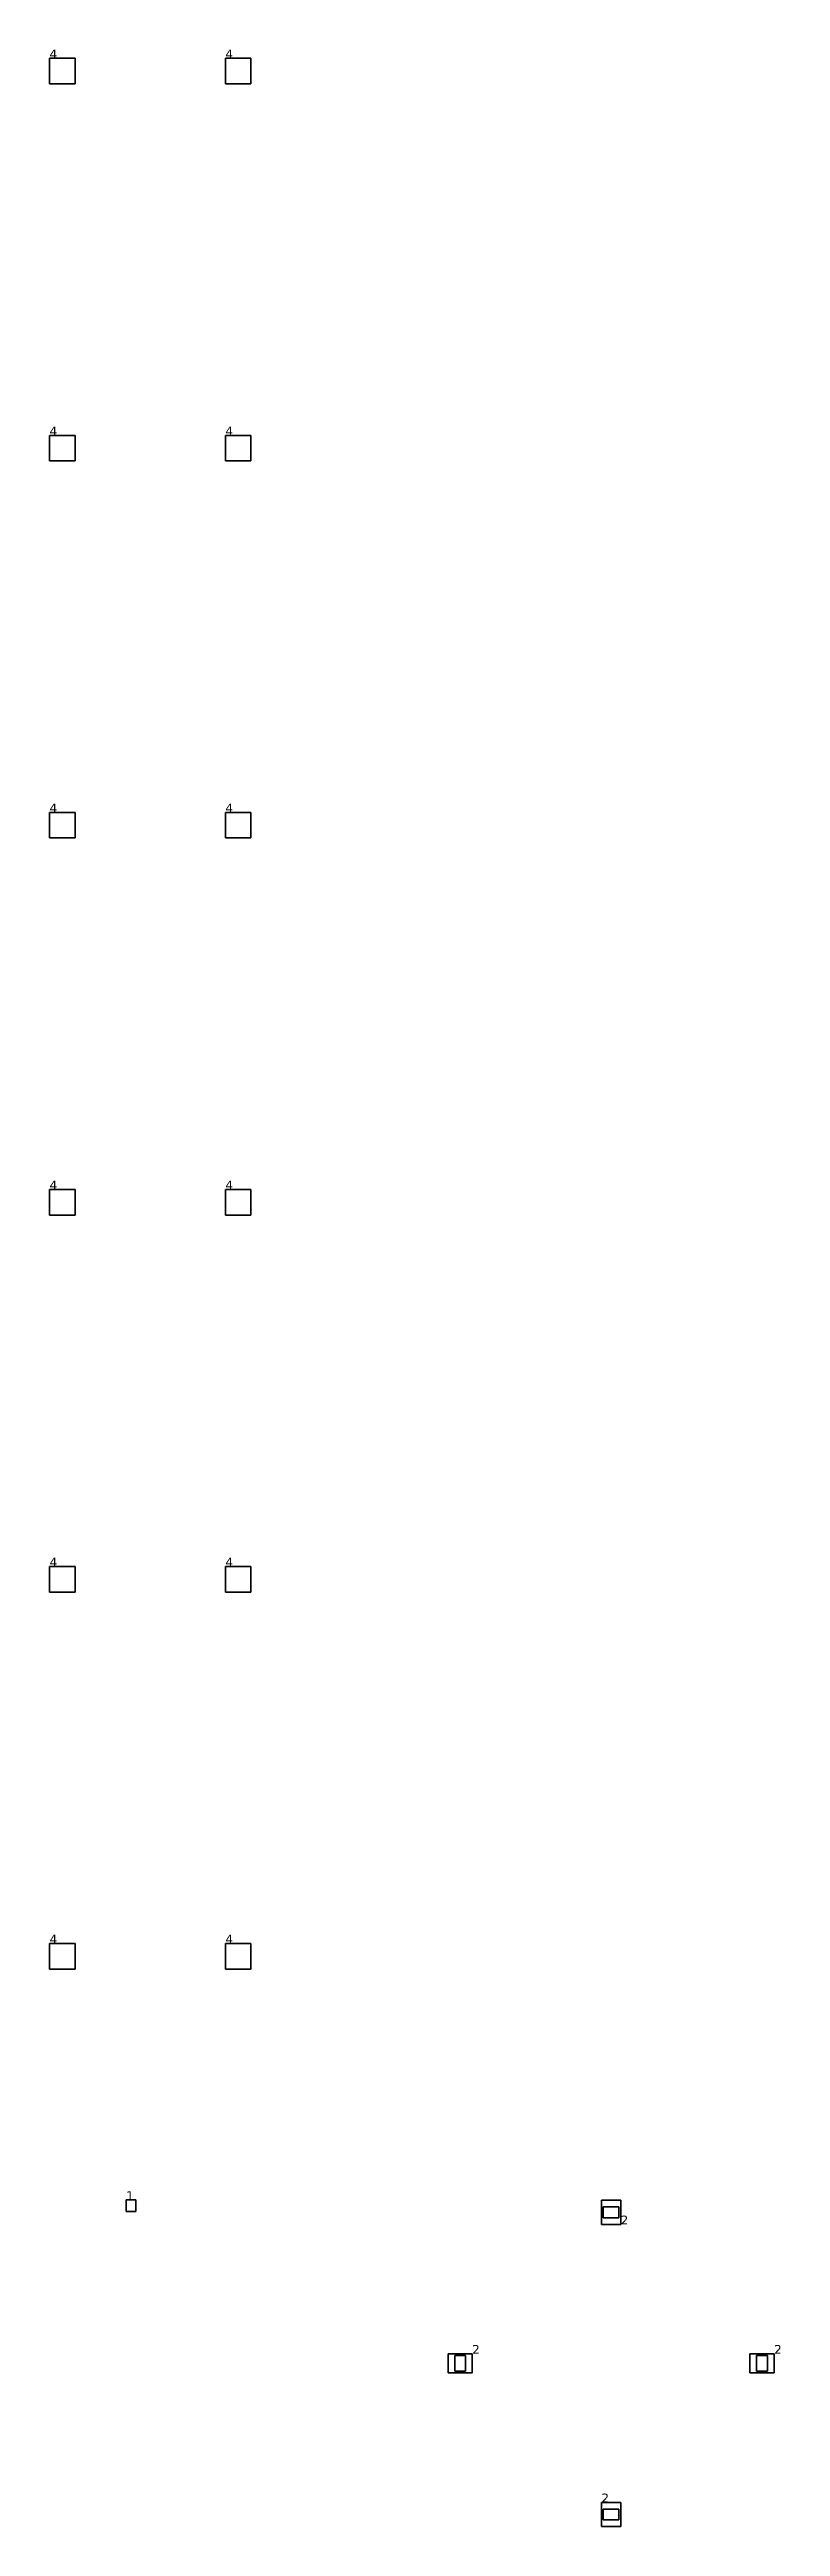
# Model space of a CAD drawing. Header units: inches. Extents: x -3 to 1235, y -1 to 963.
# Drawn here: x 159.6 to 174.6, y 59.3 to 110 of the extents above; entities that cross this region are included whole.
import ezdxf

# ---------------------------------------------------------------- set-up
doc = ezdxf.new("R2010")
doc.units = ezdxf.units.IN
doc.header["$MEASUREMENT"] = 0
doc.layers.add('DLX_TERR_LUM', color=7, linetype='Continuous', true_color=0x000000)
doc.layers.add('DLX_TERR_LUMKEY_IDX', color=7, linetype='Continuous', true_color=0x7f7f7f)
doc.styles.add('TableTextStyle', font='')
doc.styles.get('TableTextStyle').set_extended_font_data('VERDANA.TTF')

msp = doc.modelspace()

# ---------------------------------------------------------------- texts
at = {"layer": 'DLX_TERR_LUMKEY_IDX', "style": 'TableTextStyle'}
for s, p in [('4', (159.581, 109.867)), ('4', (163.189, 109.867)), ('4', (159.581, 102.135)), ('4', (163.189, 102.135)), ('4', (159.581, 94.404)), ('4', (163.189, 94.404)), ('4', (159.581, 86.673)), ('4', (163.189, 86.673)), ('4', (159.581, 78.941)), ('4', (163.189, 78.941)), ('4', (159.581, 71.21)), ('4', (163.189, 71.21)), ('1', (161.153, 65.951)), ('2', (171.298, 65.45)), ('2', (168.25, 62.797)), ('2', (174.444, 62.797)), ('2', (170.902, 59.75))]:
    msp.add_text(s, height=0.18, dxfattribs=at).set_placement(p)

# ---------------------------------------------------------------- linework, layer by layer
at = {"layer": 'DLX_TERR_LUM'}
for points in [[(159.581, 109.342, 0), (159.581, 109.867, 0)], [(159.581, 109.867, 0), (159.581, 109.867, 0)], [(159.581, 109.867, 0), (159.581, 109.342, 0)], [(159.581, 109.867, 0), (160.106, 109.867, 0)], [(160.106, 109.867, 0), (159.581, 109.867, 0)], [(159.581, 109.867, 0), (159.581, 109.867, 0)], [(160.106, 109.867, 0), (159.581, 109.867, 0)], [(159.581, 109.867, 0), (159.581, 109.342, 0)], [(159.581, 109.342, 0), (159.581, 109.867, 0)], [(159.581, 109.867, 0), (160.106, 109.867, 0)], [(160.106, 109.867, 0), (160.106, 109.867, 0)], [(160.106, 109.867, 0), (160.106, 109.342, 0)], [(160.106, 109.342, 0), (160.106, 109.867, 0)], [(160.106, 109.867, 0), (160.106, 109.867, 0)], [(160.106, 109.342, 0), (160.106, 109.867, 0)], [(160.106, 109.867, 0), (160.106, 109.342, 0)], [(163.189, 109.342, 0), (163.189, 109.867, 0)], [(163.189, 109.867, 0), (163.189, 109.867, 0)], [(163.189, 109.867, 0), (163.189, 109.342, 0)], [(163.189, 109.867, 0), (163.714, 109.867, 0)], [(163.714, 109.867, 0), (163.189, 109.867, 0)], [(163.189, 109.867, 0), (163.189, 109.867, 0)], [(163.714, 109.867, 0), (163.189, 109.867, 0)], [(163.189, 109.867, 0), (163.189, 109.342, 0)], [(163.189, 109.342, 0), (163.189, 109.867, 0)], [(163.189, 109.867, 0), (163.714, 109.867, 0)], [(163.714, 109.867, 0), (163.714, 109.867, 0)], [(163.714, 109.867, 0), (163.714, 109.342, 0)], [(163.714, 109.342, 0), (163.714, 109.867, 0)], [(163.714, 109.867, 0), (163.714, 109.867, 0)], [(163.714, 109.342, 0), (163.714, 109.867, 0)], [(163.714, 109.867, 0), (163.714, 109.342, 0)], [(160.106, 109.342, 0), (159.581, 109.342, 0)], [(159.581, 109.342, 0), (159.581, 109.342, 0)], [(159.581, 109.342, 0), (160.106, 109.342, 0)], [(159.581, 109.342, 0), (159.581, 109.342, 0)], [(159.581, 109.342, 0), (160.106, 109.342, 0)], [(160.106, 109.342, 0), (159.581, 109.342, 0)], [(160.106, 109.342, 0), (160.106, 109.342, 0)], [(160.106, 109.342, 0), (160.106, 109.342, 0)], [(163.714, 109.342, 0), (163.189, 109.342, 0)], [(163.189, 109.342, 0), (163.189, 109.342, 0)], [(163.189, 109.342, 0), (163.714, 109.342, 0)], [(163.189, 109.342, 0), (163.189, 109.342, 0)], [(163.189, 109.342, 0), (163.714, 109.342, 0)], [(163.714, 109.342, 0), (163.189, 109.342, 0)], [(163.714, 109.342, 0), (163.714, 109.342, 0)], [(163.714, 109.342, 0), (163.714, 109.342, 0)], [(159.581, 101.61, 0), (159.581, 102.135, 0)], [(159.581, 102.135, 0), (159.581, 102.135, 0)], [(159.581, 102.135, 0), (159.581, 101.61, 0)], [(159.581, 102.135, 0), (160.106, 102.135, 0)], [(160.106, 102.135, 0), (159.581, 102.135, 0)], [(159.581, 102.135, 0), (159.581, 102.135, 0)], [(160.106, 102.135, 0), (159.581, 102.135, 0)], [(159.581, 102.135, 0), (159.581, 101.61, 0)], [(159.581, 101.61, 0), (159.581, 102.135, 0)], [(159.581, 102.135, 0), (160.106, 102.135, 0)], [(160.106, 102.135, 0), (160.106, 102.135, 0)], [(160.106, 102.135, 0), (160.106, 101.61, 0)], [(160.106, 101.61, 0), (160.106, 102.135, 0)], [(160.106, 102.135, 0), (160.106, 102.135, 0)], [(160.106, 101.61, 0), (160.106, 102.135, 0)], [(160.106, 102.135, 0), (160.106, 101.61, 0)], [(163.189, 101.61, 0), (163.189, 102.135, 0)], [(163.189, 102.135, 0), (163.189, 102.135, 0)], [(163.189, 102.135, 0), (163.189, 101.61, 0)], [(163.189, 102.135, 0), (163.714, 102.135, 0)], [(163.714, 102.135, 0), (163.189, 102.135, 0)], [(163.189, 102.135, 0), (163.189, 102.135, 0)], [(163.714, 102.135, 0), (163.189, 102.135, 0)], [(163.189, 102.135, 0), (163.189, 101.61, 0)], [(163.189, 101.61, 0), (163.189, 102.135, 0)], [(163.189, 102.135, 0), (163.714, 102.135, 0)], [(163.714, 102.135, 0), (163.714, 102.135, 0)], [(163.714, 102.135, 0), (163.714, 101.61, 0)], [(163.714, 101.61, 0), (163.714, 102.135, 0)], [(163.714, 102.135, 0), (163.714, 102.135, 0)], [(163.714, 101.61, 0), (163.714, 102.135, 0)], [(163.714, 102.135, 0), (163.714, 101.61, 0)], [(160.106, 101.61, 0), (159.581, 101.61, 0)], [(159.581, 101.61, 0), (159.581, 101.61, 0)], [(159.581, 101.61, 0), (160.106, 101.61, 0)], [(159.581, 101.61, 0), (159.581, 101.61, 0)], [(159.581, 101.61, 0), (160.106, 101.61, 0)], [(160.106, 101.61, 0), (159.581, 101.61, 0)], [(160.106, 101.61, 0), (160.106, 101.61, 0)], [(160.106, 101.61, 0), (160.106, 101.61, 0)], [(163.714, 101.61, 0), (163.189, 101.61, 0)], [(163.189, 101.61, 0), (163.189, 101.61, 0)], [(163.189, 101.61, 0), (163.714, 101.61, 0)], [(163.189, 101.61, 0), (163.189, 101.61, 0)], [(163.189, 101.61, 0), (163.714, 101.61, 0)], [(163.714, 101.61, 0), (163.189, 101.61, 0)], [(163.714, 101.61, 0), (163.714, 101.61, 0)], [(163.714, 101.61, 0), (163.714, 101.61, 0)], [(159.581, 93.879, 0), (159.581, 94.404, 0)], [(159.581, 94.404, 0), (159.581, 94.404, 0)], [(159.581, 94.404, 0), (159.581, 93.879, 0)], [(159.581, 94.404, 0), (160.106, 94.404, 0)], [(160.106, 94.404, 0), (159.581, 94.404, 0)], [(159.581, 94.404, 0), (159.581, 94.404, 0)], [(160.106, 94.404, 0), (159.581, 94.404, 0)], [(159.581, 94.404, 0), (159.581, 93.879, 0)], [(159.581, 93.879, 0), (159.581, 94.404, 0)], [(159.581, 94.404, 0), (160.106, 94.404, 0)], [(160.106, 94.404, 0), (160.106, 94.404, 0)], [(160.106, 94.404, 0), (160.106, 93.879, 0)], [(160.106, 93.879, 0), (160.106, 94.404, 0)], [(160.106, 94.404, 0), (160.106, 94.404, 0)], [(160.106, 93.879, 0), (160.106, 94.404, 0)], [(160.106, 94.404, 0), (160.106, 93.879, 0)], [(163.189, 93.879, 0), (163.189, 94.404, 0)], [(163.189, 94.404, 0), (163.189, 94.404, 0)], [(163.189, 94.404, 0), (163.189, 93.879, 0)], [(163.189, 94.404, 0), (163.714, 94.404, 0)], [(163.714, 94.404, 0), (163.189, 94.404, 0)], [(163.189, 94.404, 0), (163.189, 94.404, 0)], [(163.714, 94.404, 0), (163.189, 94.404, 0)], [(163.189, 94.404, 0), (163.189, 93.879, 0)], [(163.189, 93.879, 0), (163.189, 94.404, 0)], [(163.189, 94.404, 0), (163.714, 94.404, 0)], [(163.714, 94.404, 0), (163.714, 94.404, 0)], [(163.714, 94.404, 0), (163.714, 93.879, 0)], [(163.714, 93.879, 0), (163.714, 94.404, 0)], [(163.714, 94.404, 0), (163.714, 94.404, 0)], [(163.714, 93.879, 0), (163.714, 94.404, 0)], [(163.714, 94.404, 0), (163.714, 93.879, 0)], [(160.106, 93.879, 0), (159.581, 93.879, 0)], [(159.581, 93.879, 0), (159.581, 93.879, 0)], [(159.581, 93.879, 0), (160.106, 93.879, 0)], [(159.581, 93.879, 0), (159.581, 93.879, 0)], [(159.581, 93.879, 0), (160.106, 93.879, 0)], [(160.106, 93.879, 0), (159.581, 93.879, 0)], [(160.106, 93.879, 0), (160.106, 93.879, 0)], [(160.106, 93.879, 0), (160.106, 93.879, 0)], [(163.714, 93.879, 0), (163.189, 93.879, 0)], [(163.189, 93.879, 0), (163.189, 93.879, 0)], [(163.189, 93.879, 0), (163.714, 93.879, 0)], [(163.189, 93.879, 0), (163.189, 93.879, 0)], [(163.189, 93.879, 0), (163.714, 93.879, 0)], [(163.714, 93.879, 0), (163.189, 93.879, 0)], [(163.714, 93.879, 0), (163.714, 93.879, 0)], [(163.714, 93.879, 0), (163.714, 93.879, 0)], [(159.581, 86.148, 0), (159.581, 86.673, 0)], [(159.581, 86.673, 0), (159.581, 86.673, 0)], [(159.581, 86.673, 0), (159.581, 86.148, 0)], [(159.581, 86.673, 0), (160.106, 86.673, 0)], [(160.106, 86.673, 0), (159.581, 86.673, 0)], [(159.581, 86.673, 0), (159.581, 86.673, 0)], [(160.106, 86.673, 0), (159.581, 86.673, 0)], [(159.581, 86.673, 0), (159.581, 86.148, 0)], [(159.581, 86.148, 0), (159.581, 86.673, 0)], [(159.581, 86.673, 0), (160.106, 86.673, 0)], [(160.106, 86.673, 0), (160.106, 86.673, 0)], [(160.106, 86.673, 0), (160.106, 86.148, 0)], [(160.106, 86.148, 0), (160.106, 86.673, 0)], [(160.106, 86.673, 0), (160.106, 86.673, 0)], [(160.106, 86.148, 0), (160.106, 86.673, 0)], [(160.106, 86.673, 0), (160.106, 86.148, 0)], [(163.189, 86.148, 0), (163.189, 86.673, 0)], [(163.189, 86.673, 0), (163.189, 86.673, 0)], [(163.189, 86.673, 0), (163.189, 86.148, 0)], [(163.189, 86.673, 0), (163.714, 86.673, 0)], [(163.714, 86.673, 0), (163.189, 86.673, 0)], [(163.189, 86.673, 0), (163.189, 86.673, 0)], [(163.714, 86.673, 0), (163.189, 86.673, 0)], [(163.189, 86.673, 0), (163.189, 86.148, 0)], [(163.189, 86.148, 0), (163.189, 86.673, 0)], [(163.189, 86.673, 0), (163.714, 86.673, 0)], [(163.714, 86.673, 0), (163.714, 86.673, 0)], [(163.714, 86.673, 0), (163.714, 86.148, 0)], [(163.714, 86.148, 0), (163.714, 86.673, 0)], [(163.714, 86.673, 0), (163.714, 86.673, 0)], [(163.714, 86.148, 0), (163.714, 86.673, 0)], [(163.714, 86.673, 0), (163.714, 86.148, 0)], [(160.106, 86.148, 0), (159.581, 86.148, 0)], [(159.581, 86.148, 0), (159.581, 86.148, 0)], [(159.581, 86.148, 0), (160.106, 86.148, 0)], [(159.581, 86.148, 0), (159.581, 86.148, 0)], [(159.581, 86.148, 0), (160.106, 86.148, 0)], [(160.106, 86.148, 0), (159.581, 86.148, 0)], [(160.106, 86.148, 0), (160.106, 86.148, 0)], [(160.106, 86.148, 0), (160.106, 86.148, 0)], [(163.714, 86.148, 0), (163.189, 86.148, 0)], [(163.189, 86.148, 0), (163.189, 86.148, 0)], [(163.189, 86.148, 0), (163.714, 86.148, 0)], [(163.189, 86.148, 0), (163.189, 86.148, 0)], [(163.189, 86.148, 0), (163.714, 86.148, 0)], [(163.714, 86.148, 0), (163.189, 86.148, 0)], [(163.714, 86.148, 0), (163.714, 86.148, 0)], [(163.714, 86.148, 0), (163.714, 86.148, 0)], [(159.581, 78.416, 0), (159.581, 78.941, 0)], [(159.581, 78.941, 0), (159.581, 78.941, 0)], [(159.581, 78.941, 0), (159.581, 78.416, 0)], [(159.581, 78.941, 0), (160.106, 78.941, 0)], [(160.106, 78.941, 0), (159.581, 78.941, 0)], [(159.581, 78.941, 0), (159.581, 78.941, 0)], [(160.106, 78.941, 0), (159.581, 78.941, 0)], [(159.581, 78.941, 0), (159.581, 78.416, 0)], [(159.581, 78.416, 0), (159.581, 78.941, 0)], [(159.581, 78.941, 0), (160.106, 78.941, 0)], [(160.106, 78.941, 0), (160.106, 78.941, 0)], [(160.106, 78.941, 0), (160.106, 78.416, 0)], [(160.106, 78.416, 0), (160.106, 78.941, 0)], [(160.106, 78.941, 0), (160.106, 78.941, 0)], [(160.106, 78.416, 0), (160.106, 78.941, 0)], [(160.106, 78.941, 0), (160.106, 78.416, 0)], [(163.189, 78.416, 0), (163.189, 78.941, 0)], [(163.189, 78.941, 0), (163.189, 78.941, 0)], [(163.189, 78.941, 0), (163.189, 78.416, 0)], [(163.189, 78.941, 0), (163.714, 78.941, 0)], [(163.714, 78.941, 0), (163.189, 78.941, 0)], [(163.189, 78.941, 0), (163.189, 78.941, 0)], [(163.714, 78.941, 0), (163.189, 78.941, 0)], [(163.189, 78.941, 0), (163.189, 78.416, 0)], [(163.189, 78.416, 0), (163.189, 78.941, 0)], [(163.189, 78.941, 0), (163.714, 78.941, 0)], [(163.714, 78.941, 0), (163.714, 78.941, 0)], [(163.714, 78.941, 0), (163.714, 78.416, 0)], [(163.714, 78.416, 0), (163.714, 78.941, 0)], [(163.714, 78.941, 0), (163.714, 78.941, 0)], [(163.714, 78.416, 0), (163.714, 78.941, 0)], [(163.714, 78.941, 0), (163.714, 78.416, 0)], [(160.106, 78.416, 0), (159.581, 78.416, 0)], [(159.581, 78.416, 0), (159.581, 78.416, 0)], [(159.581, 78.416, 0), (160.106, 78.416, 0)], [(159.581, 78.416, 0), (159.581, 78.416, 0)], [(159.581, 78.416, 0), (160.106, 78.416, 0)], [(160.106, 78.416, 0), (159.581, 78.416, 0)], [(160.106, 78.416, 0), (160.106, 78.416, 0)], [(160.106, 78.416, 0), (160.106, 78.416, 0)], [(163.714, 78.416, 0), (163.189, 78.416, 0)], [(163.189, 78.416, 0), (163.189, 78.416, 0)], [(163.189, 78.416, 0), (163.714, 78.416, 0)], [(163.189, 78.416, 0), (163.189, 78.416, 0)], [(163.189, 78.416, 0), (163.714, 78.416, 0)], [(163.714, 78.416, 0), (163.189, 78.416, 0)], [(163.714, 78.416, 0), (163.714, 78.416, 0)], [(163.714, 78.416, 0), (163.714, 78.416, 0)], [(159.581, 70.685, 0), (159.581, 71.21, 0)], [(159.581, 71.21, 0), (159.581, 71.21, 0)], [(159.581, 71.21, 0), (159.581, 70.685, 0)], [(159.581, 71.21, 0), (160.106, 71.21, 0)], [(160.106, 71.21, 0), (159.581, 71.21, 0)], [(159.581, 71.21, 0), (159.581, 71.21, 0)], [(160.106, 71.21, 0), (159.581, 71.21, 0)], [(159.581, 71.21, 0), (159.581, 70.685, 0)], [(159.581, 70.685, 0), (159.581, 71.21, 0)], [(159.581, 71.21, 0), (160.106, 71.21, 0)], [(160.106, 71.21, 0), (160.106, 71.21, 0)], [(160.106, 71.21, 0), (160.106, 70.685, 0)], [(160.106, 70.685, 0), (160.106, 71.21, 0)], [(160.106, 71.21, 0), (160.106, 71.21, 0)], [(160.106, 70.685, 0), (160.106, 71.21, 0)], [(160.106, 71.21, 0), (160.106, 70.685, 0)], [(163.189, 70.685, 0), (163.189, 71.21, 0)], [(163.189, 71.21, 0), (163.189, 71.21, 0)], [(163.189, 71.21, 0), (163.189, 70.685, 0)], [(163.189, 71.21, 0), (163.714, 71.21, 0)], [(163.714, 71.21, 0), (163.189, 71.21, 0)], [(163.189, 71.21, 0), (163.189, 71.21, 0)], [(163.714, 71.21, 0), (163.189, 71.21, 0)], [(163.189, 71.21, 0), (163.189, 70.685, 0)], [(163.189, 70.685, 0), (163.189, 71.21, 0)], [(163.189, 71.21, 0), (163.714, 71.21, 0)], [(163.714, 71.21, 0), (163.714, 71.21, 0)], [(163.714, 71.21, 0), (163.714, 70.685, 0)], [(163.714, 70.685, 0), (163.714, 71.21, 0)], [(163.714, 71.21, 0), (163.714, 71.21, 0)], [(163.714, 70.685, 0), (163.714, 71.21, 0)], [(163.714, 71.21, 0), (163.714, 70.685, 0)], [(160.106, 70.685, 0), (159.581, 70.685, 0)], [(159.581, 70.685, 0), (159.581, 70.685, 0)], [(159.581, 70.685, 0), (160.106, 70.685, 0)], [(159.581, 70.685, 0), (159.581, 70.685, 0)], [(159.581, 70.685, 0), (160.106, 70.685, 0)], [(160.106, 70.685, 0), (159.581, 70.685, 0)], [(160.106, 70.685, 0), (160.106, 70.685, 0)], [(160.106, 70.685, 0), (160.106, 70.685, 0)], [(163.714, 70.685, 0), (163.189, 70.685, 0)], [(163.189, 70.685, 0), (163.189, 70.685, 0)], [(163.189, 70.685, 0), (163.714, 70.685, 0)], [(163.189, 70.685, 0), (163.189, 70.685, 0)], [(163.189, 70.685, 0), (163.714, 70.685, 0)], [(163.714, 70.685, 0), (163.189, 70.685, 0)], [(163.714, 70.685, 0), (163.714, 70.685, 0)], [(163.714, 70.685, 0), (163.714, 70.685, 0)], [(161.153, 65.716, 0), (161.153, 65.951, 0)], [(161.153, 65.951, 0), (161.153, 65.951, 0)], [(161.153, 65.951, 0), (161.153, 65.716, 0)], [(161.153, 65.951, 0), (161.353, 65.951, 0)], [(161.353, 65.951, 0), (161.153, 65.951, 0)], [(161.153, 65.951, 0), (161.153, 65.951, 0)], [(161.353, 65.951, 0), (161.153, 65.951, 0)], [(161.153, 65.951, 0), (161.153, 65.716, 0)], [(161.153, 65.716, 0), (161.153, 65.951, 0)], [(161.153, 65.951, 0), (161.353, 65.951, 0)], [(161.353, 65.716, 0), (161.153, 65.716, 0)], [(161.153, 65.716, 0), (161.153, 65.716, 0)], [(161.153, 65.716, 0), (161.353, 65.716, 0)], [(161.153, 65.716, 0), (161.153, 65.716, 0)], [(161.153, 65.716, 0), (161.353, 65.716, 0)], [(161.353, 65.716, 0), (161.153, 65.716, 0)], [(161.353, 65.951, 0), (161.353, 65.951, 0)], [(161.353, 65.951, 0), (161.353, 65.716, 0)], [(161.353, 65.716, 0), (161.353, 65.951, 0)], [(161.353, 65.951, 0), (161.353, 65.951, 0)], [(161.353, 65.716, 0), (161.353, 65.951, 0)], [(161.353, 65.951, 0), (161.353, 65.716, 0)], [(161.353, 65.716, 0), (161.353, 65.716, 0)], [(161.353, 65.716, 0), (161.353, 65.716, 0)], [(170.903, 65.944, 0), (171.298, 65.944, 0)], [(171.298, 65.944, 0), (170.903, 65.944, 0)], [(170.903, 65.944, 0), (170.903, 65.944, 0)], [(170.903, 65.45, 0), (170.903, 65.944, 0)], [(170.903, 65.944, 0), (170.903, 65.944, 0)], [(170.903, 65.944, 0), (170.903, 65.45, 0)], [(171.298, 65.944, 0), (170.903, 65.944, 0)], [(170.903, 65.944, 0), (170.903, 65.45, 0)], [(170.903, 65.944, 0), (171.298, 65.944, 0)], [(170.903, 65.45, 0), (170.903, 65.944, 0)], [(171.262, 65.807, 0), (170.939, 65.807, 0)], [(170.939, 65.807, 0), (170.939, 65.586, 0)], [(170.939, 65.586, 0), (170.939, 65.807, 0)], [(170.939, 65.807, 0), (171.262, 65.807, 0)], [(170.939, 65.586, 0), (171.262, 65.586, 0)], [(171.262, 65.586, 0), (170.939, 65.586, 0)], [(171.262, 65.586, 0), (171.262, 65.807, 0)], [(171.262, 65.807, 0), (171.262, 65.586, 0)], [(171.298, 65.944, 0), (171.298, 65.944, 0)], [(171.298, 65.944, 0), (171.298, 65.45, 0)], [(171.298, 65.45, 0), (171.298, 65.944, 0)], [(171.298, 65.944, 0), (171.298, 65.944, 0)], [(171.298, 65.45, 0), (171.298, 65.944, 0)], [(171.298, 65.944, 0), (171.298, 65.45, 0)], [(171.298, 65.45, 0), (170.903, 65.45, 0)], [(170.903, 65.45, 0), (170.903, 65.45, 0)], [(170.903, 65.45, 0), (171.298, 65.45, 0)], [(170.903, 65.45, 0), (170.903, 65.45, 0)], [(170.903, 65.45, 0), (171.298, 65.45, 0)], [(171.298, 65.45, 0), (170.903, 65.45, 0)], [(171.298, 65.45, 0), (171.298, 65.45, 0)], [(171.298, 65.45, 0), (171.298, 65.45, 0)], [(167.756, 62.403, 0), (167.756, 62.797, 0)], [(167.756, 62.797, 0), (167.756, 62.797, 0)], [(167.756, 62.797, 0), (167.756, 62.403, 0)], [(167.756, 62.797, 0), (168.25, 62.797, 0)], [(168.25, 62.797, 0), (167.756, 62.797, 0)], [(167.756, 62.797, 0), (167.756, 62.797, 0)], [(168.25, 62.797, 0), (167.756, 62.797, 0)], [(167.756, 62.797, 0), (167.756, 62.403, 0)], [(167.756, 62.403, 0), (167.756, 62.797, 0)], [(167.756, 62.797, 0), (168.25, 62.797, 0)], [(168.114, 62.761, 0), (167.893, 62.761, 0)], [(167.893, 62.761, 0), (167.893, 62.438, 0)], [(167.893, 62.438, 0), (167.893, 62.761, 0)], [(167.893, 62.761, 0), (168.114, 62.761, 0)], [(168.114, 62.438, 0), (168.114, 62.761, 0)], [(168.114, 62.761, 0), (168.114, 62.438, 0)], [(168.25, 62.797, 0), (168.25, 62.797, 0)], [(168.25, 62.797, 0), (168.25, 62.403, 0)], [(168.25, 62.403, 0), (168.25, 62.797, 0)], [(168.25, 62.797, 0), (168.25, 62.797, 0)], [(168.25, 62.403, 0), (168.25, 62.797, 0)], [(168.25, 62.797, 0), (168.25, 62.403, 0)], [(173.95, 62.403, 0), (173.95, 62.797, 0)], [(173.95, 62.797, 0), (173.95, 62.797, 0)], [(173.95, 62.797, 0), (173.95, 62.403, 0)], [(173.95, 62.797, 0), (174.444, 62.797, 0)], [(174.444, 62.797, 0), (173.95, 62.797, 0)], [(173.95, 62.797, 0), (173.95, 62.797, 0)], [(173.95, 62.797, 0), (173.95, 62.403, 0)], [(174.444, 62.797, 0), (173.95, 62.797, 0)], [(173.95, 62.403, 0), (173.95, 62.797, 0)], [(173.95, 62.797, 0), (174.444, 62.797, 0)], [(174.086, 62.761, 0), (174.086, 62.438, 0)], [(174.307, 62.761, 0), (174.086, 62.761, 0)], [(174.086, 62.438, 0), (174.086, 62.761, 0)], [(174.086, 62.761, 0), (174.307, 62.761, 0)], [(174.307, 62.438, 0), (174.307, 62.761, 0)], [(174.307, 62.761, 0), (174.307, 62.438, 0)], [(174.444, 62.797, 0), (174.444, 62.403, 0)], [(174.444, 62.403, 0), (174.444, 62.797, 0)], [(174.444, 62.797, 0), (174.444, 62.797, 0)], [(174.444, 62.797, 0), (174.444, 62.797, 0)], [(174.444, 62.403, 0), (174.444, 62.797, 0)], [(174.444, 62.797, 0), (174.444, 62.403, 0)], [(167.756, 62.403, 0), (167.756, 62.403, 0)], [(168.25, 62.403, 0), (167.756, 62.403, 0)], [(167.756, 62.403, 0), (167.756, 62.403, 0)], [(167.756, 62.403, 0), (168.25, 62.403, 0)], [(167.756, 62.403, 0), (168.25, 62.403, 0)], [(168.25, 62.403, 0), (167.756, 62.403, 0)], [(167.893, 62.438, 0), (168.114, 62.438, 0)], [(168.114, 62.438, 0), (167.893, 62.438, 0)], [(168.25, 62.403, 0), (168.25, 62.403, 0)], [(168.25, 62.403, 0), (168.25, 62.403, 0)], [(174.444, 62.403, 0), (173.95, 62.403, 0)], [(173.95, 62.403, 0), (173.95, 62.403, 0)], [(173.95, 62.403, 0), (174.444, 62.403, 0)], [(173.95, 62.403, 0), (173.95, 62.403, 0)], [(173.95, 62.403, 0), (174.444, 62.403, 0)], [(174.444, 62.403, 0), (173.95, 62.403, 0)], [(174.086, 62.438, 0), (174.307, 62.438, 0)], [(174.307, 62.438, 0), (174.086, 62.438, 0)], [(174.444, 62.403, 0), (174.444, 62.403, 0)], [(174.444, 62.403, 0), (174.444, 62.403, 0)], [(170.903, 59.256, 0), (170.903, 59.75, 0)], [(170.903, 59.75, 0), (170.903, 59.75, 0)], [(170.903, 59.75, 0), (170.903, 59.256, 0)], [(170.903, 59.75, 0), (171.298, 59.75, 0)], [(171.298, 59.75, 0), (170.903, 59.75, 0)], [(170.903, 59.75, 0), (170.903, 59.75, 0)], [(171.298, 59.75, 0), (170.903, 59.75, 0)], [(170.903, 59.75, 0), (170.903, 59.256, 0)], [(170.903, 59.256, 0), (170.903, 59.75, 0)], [(170.903, 59.75, 0), (171.298, 59.75, 0)], [(171.262, 59.614, 0), (170.939, 59.614, 0)], [(170.939, 59.614, 0), (170.939, 59.393, 0)], [(170.939, 59.614, 0), (171.262, 59.614, 0)], [(170.939, 59.393, 0), (170.939, 59.614, 0)], [(171.262, 59.393, 0), (171.262, 59.614, 0)], [(171.262, 59.614, 0), (171.262, 59.393, 0)], [(171.298, 59.75, 0), (171.298, 59.75, 0)], [(171.298, 59.75, 0), (171.298, 59.256, 0)], [(171.298, 59.256, 0), (171.298, 59.75, 0)], [(171.298, 59.75, 0), (171.298, 59.75, 0)], [(171.298, 59.256, 0), (171.298, 59.75, 0)], [(171.298, 59.75, 0), (171.298, 59.256, 0)], [(171.298, 59.256, 0), (170.903, 59.256, 0)], [(170.903, 59.256, 0), (170.903, 59.256, 0)], [(170.903, 59.256, 0), (171.298, 59.256, 0)], [(170.903, 59.256, 0), (170.903, 59.256, 0)], [(170.903, 59.256, 0), (171.298, 59.256, 0)], [(171.298, 59.256, 0), (170.903, 59.256, 0)], [(170.939, 59.393, 0), (171.262, 59.393, 0)], [(171.262, 59.393, 0), (170.939, 59.393, 0)], [(171.298, 59.256, 0), (171.298, 59.256, 0)], [(171.298, 59.256, 0), (171.298, 59.256, 0)]]:
    msp.add_polyline3d(points, dxfattribs=at)

msp.set_redraw_order([(e.dxf.handle, doc.entitydb.next_handle()) for e in msp.query("TEXT MTEXT ATTDEF DIMENSION ARC_DIMENSION")])  # texts and dimensions are drawn at this point

doc.saveas('drawing.dxf')
